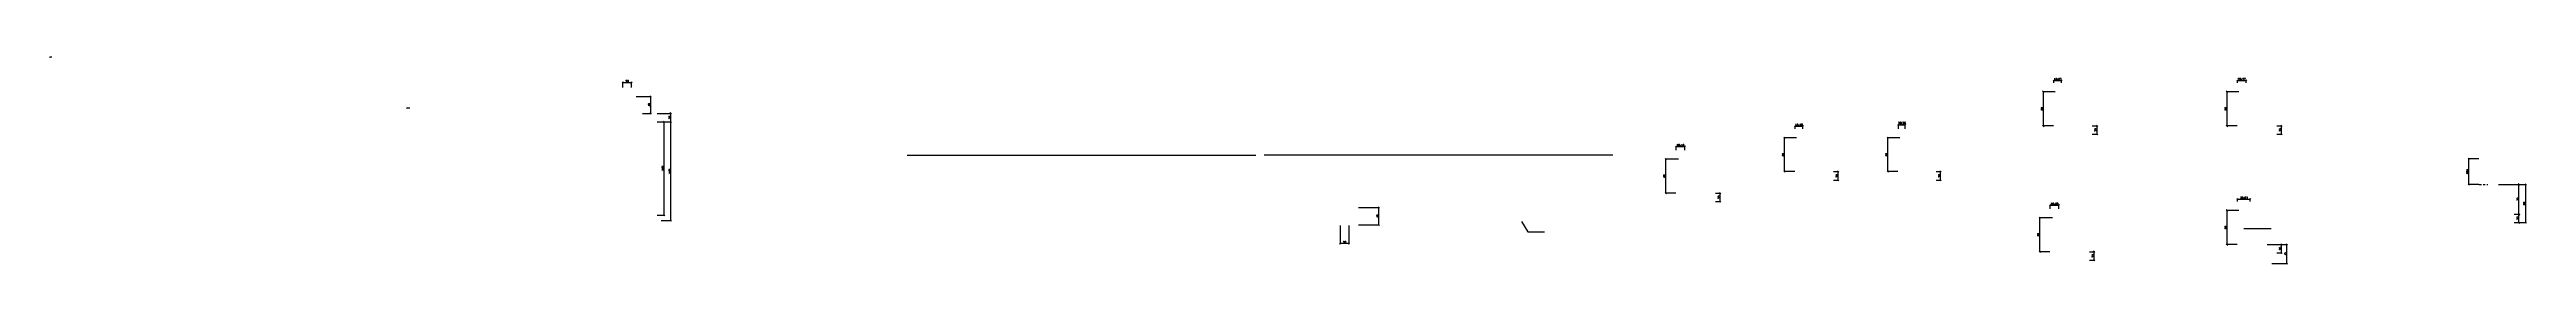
# Model space of a CAD drawing. Extents: x 307 to 786, y -197 to -94.
# Drawn here: x 568.8 to 714.4, y -168.4 to -156.2 of the extents above; entities that cross this region are included whole.
import ezdxf

# ---------------------------------------------------------------- set-up
doc = ezdxf.new("R2010")
doc.units = 0
doc.header["$LTSCALE"] = 0.5
doc.header["$MEASUREMENT"] = 0
doc.linetypes.add('DISCONTINU', pattern=[0.75, 0.5, -0.25])
doc.layers.get('DEFPOINTS').update_dxf_attribs({"linetype": 'CONTINUOUS'})
doc.layers.add('COTATION', color=7, linetype='CONTINUOUS')
doc.styles.add('ROMANS8', font='romans.shx', dxfattribs={"width": 0.7})
doc.dimstyles.new('COT50 cm', dxfattribs={"dimtxt": 0.15, "dimasz": 0.06, "dimexe": 0.03, "dimexo": 0.1, "dimgap": 0.05, "dimtad": 1, "dimdec": 0, "dimlfac": 100, "dimzin": 0, "dimdsep": 46, "dimtxsty": 'ROMANS8', "dimblk1": 'OBLIQUE', "dimblk2": 'OBLIQUE', "dimsah": 1, "dimcen": 0.03, "dimdle": 0.03, "dimclrt": 1, "dimadec": 0, "dimazin": 0, "dimtfac": 1, "dimtdec": 0, "dimtmove": 0, "dimatfit": 3, "dimfxl": 1, "dimfxlon": 1, "dimtolj": 1, "dimtzin": 0, "dimlwd": -1, "dimlwe": -1, "dimarcsym": 0})
doc.dimstyles.new('I84 1-20 cm', dxfattribs={"dimscale": 0.4, "dimtxt": 0.32, "dimasz": 0.2, "dimexe": 0.06, "dimexo": 0.06, "dimgap": 0.02, "dimtad": 1, "dimdec": 1, "dimlfac": 40, "dimzin": 9, "dimdsep": 46, "dimtxsty": 'ROMANS8', "dimblk": 'OBLIQUE', "dimcen": 0.09, "dimclrd": 256, "dimclre": 256, "dimclrt": 1, "dimadec": 0, "dimazin": 0, "dimtfac": 1, "dimtdec": 1, "dimtofl": 0, "dimtmove": 2, "dimatfit": 3, "dimfxl": 3, "dimfxlon": 1, "dimtolj": 1, "dimtzin": 0, "dimarcsym": 0})

# ---------------------------------------------------------------- blocks, each defined once
blk = doc.blocks.new('_Oblique')
at = {"layer": 'COTATION', "color": 0, "lineweight": -2}
blk.add_line((-0.5, -0.5), (0.5, 0.5), dxfattribs=at)
blk = doc.blocks.new('*D1483')
at = {"layer": 'COTATION', "lineweight": -2, "transparency": 16777216}
for p, q in [((603.29, -158.49), (604.16, -158.49)), ((604.13, -158.49), (604.13, -159.49)), ((603.66, -159.49), (604.16, -159.49))]:
    blk.add_line(p, q, dxfattribs=at)
at = {"layer": 'DEFPOINTS', "color": 0, "transparency": 16777216}
for p in [(603.27, -158.49), (603.64, -159.49), (604.13, -159.49)]:
    blk.add_point(p, dxfattribs=at)
at = {"layer": 'COTATION', "lineweight": -2, "transparency": 16777216, "xscale": 0.08000000000000002, "yscale": 0.08000000000000002, "zscale": 0.08000000000000002}
for p, rotation in [((604.13, -158.49), 90), ((604.13, -159.49), 270)]:
    blk.add_blockref('_Oblique', p, dxfattribs=dict(at, rotation=rotation))
at = {"layer": 'COTATION', "color": 1, "transparency": 16777216, "insert": (604.06, -158.99), "char_height": 0.128, "attachment_point": 5, "rotation": 90, "style": 'ROMANS8'}
blk.add_mtext('\\A1;40', dxfattribs=at)
blk = doc.blocks.new('*D1489')
at = {"layer": 'COTATION', "lineweight": -2, "transparency": 16777216}
for p, q in [((604.52, -159.99), (604.95, -159.99)), ((604.93, -165.49), (604.93, -159.99)), ((604.52, -165.49), (604.95, -165.49))]:
    blk.add_line(p, q, dxfattribs=at)
at = {"layer": 'DEFPOINTS', "color": 0, "transparency": 16777216}
for p in [(604.5, -159.99), (604.93, -159.99), (604.5, -165.49)]:
    blk.add_point(p, dxfattribs=at)
at = {"layer": 'COTATION', "lineweight": -2, "transparency": 16777216, "xscale": 0.08000000000000002, "yscale": 0.08000000000000002, "zscale": 0.08000000000000002}
for p, rotation in [((604.93, -159.99), 90), ((604.93, -165.49), 270)]:
    blk.add_blockref('_Oblique', p, dxfattribs=dict(at, rotation=rotation))
at = {"layer": 'COTATION', "color": 1, "transparency": 16777216, "insert": (604.86, -162.74), "char_height": 0.128, "attachment_point": 5, "rotation": 90, "style": 'ROMANS8'}
blk.add_mtext('\\A1;VARI', dxfattribs=at)
blk = doc.blocks.new('*D1490')
at = {"layer": 'COTATION', "lineweight": -2, "transparency": 16777216}
for p, q in [((604.77, -159.99), (605.35, -159.99)), ((605.33, -165.82), (605.33, -159.99)), ((604.75, -165.82), (605.35, -165.82))]:
    blk.add_line(p, q, dxfattribs=at)
at = {"layer": 'DEFPOINTS', "color": 0, "transparency": 16777216}
for p in [(604.75, -159.99), (605.33, -159.99), (604.73, -165.82)]:
    blk.add_point(p, dxfattribs=at)
at = {"layer": 'COTATION', "lineweight": -2, "transparency": 16777216, "xscale": 0.08000000000000002, "yscale": 0.08000000000000002, "zscale": 0.08000000000000002}
for p, rotation in [((605.33, -159.99), 90), ((605.33, -165.82), 270)]:
    blk.add_blockref('_Oblique', p, dxfattribs=dict(at, rotation=rotation))
at = {"layer": 'COTATION', "color": 1, "transparency": 16777216, "insert": (605.26, -162.91), "char_height": 0.128, "attachment_point": 5, "rotation": 90, "style": 'ROMANS8'}
blk.add_mtext('\\A1;VARI', dxfattribs=at)
blk = doc.blocks.new('*D1491')
at = {"layer": 'COTATION', "lineweight": -2, "transparency": 16777216}
for p, q in [((604.52, -159.49), (605.35, -159.49)), ((604.77, -159.99), (605.35, -159.99)), ((605.33, -159.99), (605.33, -159.49))]:
    blk.add_line(p, q, dxfattribs=at)
at = {"layer": 'DEFPOINTS', "color": 0, "transparency": 16777216}
for p in [(604.5, -159.49), (604.75, -159.99), (605.33, -159.49)]:
    blk.add_point(p, dxfattribs=at)
at = {"layer": 'COTATION', "lineweight": -2, "transparency": 16777216, "xscale": 0.08000000000000002, "yscale": 0.08000000000000002, "zscale": 0.08000000000000002}
for p, rotation in [((605.33, -159.49), 90), ((605.33, -159.99), 270)]:
    blk.add_blockref('_Oblique', p, dxfattribs=dict(at, rotation=rotation))
at = {"layer": 'COTATION', "color": 1, "transparency": 16777216, "insert": (605.26, -159.74), "char_height": 0.128, "attachment_point": 5, "rotation": 90, "style": 'ROMANS8'}
blk.add_mtext('\\A1;20', dxfattribs=at)
blk = doc.blocks.new('*D1492')
at = {"layer": 'COTATION', "lineweight": -2, "transparency": 16777216}
for p, q in [((602.5, -157.97), (602.5, -157.64)), ((602.5, -157.67), (603, -157.67)), ((603, -157.97), (603, -157.64))]:
    blk.add_line(p, q, dxfattribs=at)
at = {"layer": 'DEFPOINTS', "color": 0, "transparency": 16777216}
for p in [(602.5, -157.99), (603, -157.67), (603, -157.99)]:
    blk.add_point(p, dxfattribs=at)
at = {"layer": 'COTATION', "lineweight": -2, "transparency": 16777216, "xscale": 0.08000000000000002, "yscale": 0.08000000000000002, "zscale": 0.08000000000000002, "rotation": 180}
blk.add_blockref('_Oblique', (602.5, -157.67), dxfattribs=at)
at = {"layer": 'COTATION', "lineweight": -2, "transparency": 16777216, "xscale": 0.08000000000000002, "yscale": 0.08000000000000002, "zscale": 0.08000000000000002}
blk.add_blockref('_Oblique', (603, -157.67), dxfattribs=at)
at = {"layer": 'COTATION', "color": 1, "transparency": 16777216, "insert": (602.75, -157.6), "char_height": 0.128, "attachment_point": 5, "style": 'ROMANS8'}
blk.add_mtext('\\A1;20', dxfattribs=at)
blk = doc.blocks.new('*D1494')
at = {"layer": 'COTATION', "lineweight": -2, "transparency": 16777216}
for p, q in [((673.69, -162.93), (673.99, -162.93)), ((673.97, -163.43), (673.97, -162.93)), ((673.69, -163.43), (673.99, -163.43))]:
    blk.add_line(p, q, dxfattribs=at)
at = {"layer": 'DEFPOINTS', "color": 0, "transparency": 16777216}
for p in [(673.67, -162.93), (673.97, -162.93), (673.67, -163.43)]:
    blk.add_point(p, dxfattribs=at)
at = {"layer": 'COTATION', "lineweight": -2, "transparency": 16777216, "xscale": 0.08000000000000002, "yscale": 0.08000000000000002, "zscale": 0.08000000000000002}
for p, rotation in [((673.97, -162.93), 90), ((673.97, -163.43), 270)]:
    blk.add_blockref('_Oblique', p, dxfattribs=dict(at, rotation=rotation))
at = {"layer": 'COTATION', "color": 1, "transparency": 16777216, "insert": (673.9, -163.18), "char_height": 0.128, "attachment_point": 5, "rotation": 90, "style": 'ROMANS8'}
blk.add_mtext('\\A1;20', dxfattribs=at)
blk = doc.blocks.new('*D1495')
at = {"layer": 'COTATION', "lineweight": -2, "transparency": 16777216}
for p, q in [((671.51, -160.93), (670.79, -160.93)), ((670.81, -162.93), (670.81, -160.93)), ((671.41, -162.93), (670.79, -162.93))]:
    blk.add_line(p, q, dxfattribs=at)
at = {"layer": 'DEFPOINTS', "color": 0, "transparency": 16777216}
for p in [(670.81, -160.93), (671.53, -160.93), (671.43, -162.93)]:
    blk.add_point(p, dxfattribs=at)
at = {"layer": 'COTATION', "lineweight": -2, "transparency": 16777216, "xscale": 0.08000000000000002, "yscale": 0.08000000000000002, "zscale": 0.08000000000000002}
for p, rotation in [((670.81, -160.93), 90), ((670.81, -162.93), 270)]:
    blk.add_blockref('_Oblique', p, dxfattribs=dict(at, rotation=rotation))
at = {"layer": 'COTATION', "color": 1, "transparency": 16777216, "insert": (670.74, -161.93), "char_height": 0.128, "attachment_point": 5, "rotation": 90, "style": 'ROMANS8'}
blk.add_mtext('\\A1;80', dxfattribs=at)
blk = doc.blocks.new('*D1496')
at = {"layer": 'COTATION', "lineweight": -2, "transparency": 16777216}
for p, q in [((666.75, -164.19), (667.05, -164.19)), ((667.03, -164.69), (667.03, -164.19)), ((666.75, -164.69), (667.05, -164.69))]:
    blk.add_line(p, q, dxfattribs=at)
at = {"layer": 'DEFPOINTS', "color": 0, "transparency": 16777216}
for p in [(666.73, -164.19), (667.03, -164.19), (666.73, -164.69)]:
    blk.add_point(p, dxfattribs=at)
at = {"layer": 'COTATION', "lineweight": -2, "transparency": 16777216, "xscale": 0.08000000000000002, "yscale": 0.08000000000000002, "zscale": 0.08000000000000002}
for p, rotation in [((667.03, -164.19), 90), ((667.03, -164.69), 270)]:
    blk.add_blockref('_Oblique', p, dxfattribs=dict(at, rotation=rotation))
at = {"layer": 'COTATION', "color": 1, "transparency": 16777216, "insert": (666.96, -164.44), "char_height": 0.128, "attachment_point": 5, "rotation": 90, "style": 'ROMANS8'}
blk.add_mtext('\\A1;20', dxfattribs=at)
blk = doc.blocks.new('*D1497')
at = {"layer": 'COTATION', "lineweight": -2, "transparency": 16777216}
for p, q in [((664.57, -162.19), (663.8, -162.19)), ((663.83, -164.19), (663.83, -162.19)), ((664.42, -164.19), (663.8, -164.19))]:
    blk.add_line(p, q, dxfattribs=at)
at = {"layer": 'DEFPOINTS', "color": 0, "transparency": 16777216}
for p in [(663.83, -162.19), (664.59, -162.19), (664.44, -164.19)]:
    blk.add_point(p, dxfattribs=at)
at = {"layer": 'COTATION', "lineweight": -2, "transparency": 16777216, "xscale": 0.08000000000000002, "yscale": 0.08000000000000002, "zscale": 0.08000000000000002}
for p, rotation in [((663.83, -162.19), 90), ((663.83, -164.19), 270)]:
    blk.add_blockref('_Oblique', p, dxfattribs=dict(at, rotation=rotation))
at = {"layer": 'COTATION', "color": 1, "transparency": 16777216, "insert": (663.75, -163.19), "char_height": 0.128, "attachment_point": 5, "rotation": 90, "style": 'ROMANS8'}
blk.add_mtext('\\A1;80', dxfattribs=at)
blk = doc.blocks.new('*D1498')
at = {"layer": 'COTATION', "lineweight": -2, "transparency": 16777216}
for p, q in [((671.43, -160.4), (671.43, -160.23)), ((671.43, -160.25), (671.88, -160.25)), ((671.88, -160.4), (671.88, -160.23))]:
    blk.add_line(p, q, dxfattribs=at)
at = {"layer": 'DEFPOINTS', "color": 0, "transparency": 16777216}
for p in [(671.43, -160.43), (671.88, -160.25), (671.88, -160.43)]:
    blk.add_point(p, dxfattribs=at)
at = {"layer": 'COTATION', "lineweight": -2, "transparency": 16777216, "xscale": 0.08000000000000002, "yscale": 0.08000000000000002, "zscale": 0.08000000000000002, "rotation": 180}
blk.add_blockref('_Oblique', (671.43, -160.25), dxfattribs=at)
at = {"layer": 'COTATION', "lineweight": -2, "transparency": 16777216, "xscale": 0.08000000000000002, "yscale": 0.08000000000000002, "zscale": 0.08000000000000002}
blk.add_blockref('_Oblique', (671.88, -160.25), dxfattribs=at)
at = {"layer": 'COTATION', "color": 1, "transparency": 16777216, "insert": (671.66, -160.18), "char_height": 0.128, "attachment_point": 5, "style": 'ROMANS8'}
blk.add_mtext('\\A1;18x18', dxfattribs=at)
blk = doc.blocks.new('*D1499')
at = {"layer": 'COTATION', "lineweight": -2, "transparency": 16777216}
for p, q in [((664.44, -161.66), (664.44, -161.42)), ((664.44, -161.45), (664.94, -161.45)), ((664.94, -161.66), (664.94, -161.42))]:
    blk.add_line(p, q, dxfattribs=at)
at = {"layer": 'DEFPOINTS', "color": 0, "transparency": 16777216}
for p in [(664.94, -161.45), (664.44, -161.69), (664.94, -161.69)]:
    blk.add_point(p, dxfattribs=at)
at = {"layer": 'COTATION', "lineweight": -2, "transparency": 16777216, "xscale": 0.08000000000000002, "yscale": 0.08000000000000002, "zscale": 0.08000000000000002, "rotation": 180}
blk.add_blockref('_Oblique', (664.44, -161.45), dxfattribs=at)
at = {"layer": 'COTATION', "lineweight": -2, "transparency": 16777216, "xscale": 0.08000000000000002, "yscale": 0.08000000000000002, "zscale": 0.08000000000000002}
blk.add_blockref('_Oblique', (664.94, -161.45), dxfattribs=at)
at = {"layer": 'COTATION', "color": 1, "transparency": 16777216, "insert": (664.69, -161.38), "char_height": 0.128, "attachment_point": 5, "style": 'ROMANS8'}
blk.add_mtext('\\A1;18x18', dxfattribs=at)
blk = doc.blocks.new('*D1500')
at = {"layer": 'COTATION', "lineweight": -2, "transparency": 16777216}
for p, q in [((679.72, -162.93), (680.02, -162.93)), ((679.99, -163.43), (679.99, -162.93)), ((679.72, -163.43), (680.02, -163.43))]:
    blk.add_line(p, q, dxfattribs=at)
at = {"layer": 'DEFPOINTS', "color": 0, "transparency": 16777216}
for p in [(679.69, -162.93), (679.99, -162.93), (679.69, -163.43)]:
    blk.add_point(p, dxfattribs=at)
at = {"layer": 'COTATION', "lineweight": -2, "transparency": 16777216, "xscale": 0.08000000000000002, "yscale": 0.08000000000000002, "zscale": 0.08000000000000002}
for p, rotation in [((679.99, -162.93), 90), ((679.99, -163.43), 270)]:
    blk.add_blockref('_Oblique', p, dxfattribs=dict(at, rotation=rotation))
at = {"layer": 'COTATION', "color": 1, "transparency": 16777216, "insert": (679.92, -163.18), "char_height": 0.128, "attachment_point": 5, "rotation": 90, "style": 'ROMANS8'}
blk.add_mtext('\\A1;20', dxfattribs=at)
blk = doc.blocks.new('*D1501')
at = {"layer": 'COTATION', "lineweight": -2, "transparency": 16777216}
for p, q in [((677.59, -160.93), (676.86, -160.93)), ((676.89, -162.93), (676.89, -160.93)), ((677.48, -162.93), (676.86, -162.93))]:
    blk.add_line(p, q, dxfattribs=at)
at = {"layer": 'DEFPOINTS', "color": 0, "transparency": 16777216}
for p in [(676.89, -160.93), (677.62, -160.93), (677.51, -162.93)]:
    blk.add_point(p, dxfattribs=at)
at = {"layer": 'COTATION', "lineweight": -2, "transparency": 16777216, "xscale": 0.08000000000000002, "yscale": 0.08000000000000002, "zscale": 0.08000000000000002}
for p, rotation in [((676.89, -160.93), 90), ((676.89, -162.93), 270)]:
    blk.add_blockref('_Oblique', p, dxfattribs=dict(at, rotation=rotation))
at = {"layer": 'COTATION', "color": 1, "transparency": 16777216, "insert": (676.82, -161.93), "char_height": 0.128, "attachment_point": 5, "rotation": 90, "style": 'ROMANS8'}
blk.add_mtext('\\A1;80', dxfattribs=at)
blk = doc.blocks.new('*D1502')
at = {"layer": 'COTATION', "lineweight": -2, "transparency": 16777216}
for p, q in [((677.51, -160.4), (677.51, -160.13)), ((677.51, -160.16), (677.91, -160.16)), ((677.91, -160.4), (677.91, -160.13))]:
    blk.add_line(p, q, dxfattribs=at)
at = {"layer": 'DEFPOINTS', "color": 0, "transparency": 16777216}
for p in [(677.91, -160.16), (677.51, -160.43), (677.91, -160.43)]:
    blk.add_point(p, dxfattribs=at)
at = {"layer": 'COTATION', "lineweight": -2, "transparency": 16777216, "xscale": 0.08000000000000002, "yscale": 0.08000000000000002, "zscale": 0.08000000000000002, "rotation": 180}
blk.add_blockref('_Oblique', (677.51, -160.16), dxfattribs=at)
at = {"layer": 'COTATION', "lineweight": -2, "transparency": 16777216, "xscale": 0.08000000000000002, "yscale": 0.08000000000000002, "zscale": 0.08000000000000002}
blk.add_blockref('_Oblique', (677.91, -160.16), dxfattribs=at)
at = {"layer": 'COTATION', "color": 1, "transparency": 16777216, "insert": (677.71, -160.06), "char_height": 0.128, "attachment_point": 5, "style": 'ROMANS8'}
blk.add_mtext('\\A1;16X16', dxfattribs=at)
blk = doc.blocks.new('*D1515')
at = {"layer": 'COTATION', "lineweight": -2, "transparency": 16777216}
for p, q in [((688.75, -167.65), (689.05, -167.65)), ((688.75, -168.15), (689.05, -168.15)), ((689.02, -168.15), (689.02, -167.65))]:
    blk.add_line(p, q, dxfattribs=at)
at = {"layer": 'DEFPOINTS', "color": 0, "transparency": 16777216}
for p in [(688.72, -167.65), (688.72, -168.15), (689.02, -167.65)]:
    blk.add_point(p, dxfattribs=at)
at = {"layer": 'COTATION', "lineweight": -2, "transparency": 16777216, "xscale": 0.08000000000000002, "yscale": 0.08000000000000002, "zscale": 0.08000000000000002}
for p, rotation in [((689.02, -167.65), 90), ((689.02, -168.15), 270)]:
    blk.add_blockref('_Oblique', p, dxfattribs=dict(at, rotation=rotation))
at = {"layer": 'COTATION', "color": 1, "transparency": 16777216, "insert": (688.95, -167.9), "char_height": 0.128, "attachment_point": 5, "rotation": 90, "style": 'ROMANS8'}
blk.add_mtext('\\A1;20', dxfattribs=at)
blk = doc.blocks.new('*D1516')
at = {"layer": 'COTATION', "lineweight": -2, "transparency": 16777216}
for p, q in [((686.56, -165.65), (685.8, -165.65)), ((685.82, -167.65), (685.82, -165.65)), ((686.41, -167.65), (685.8, -167.65))]:
    blk.add_line(p, q, dxfattribs=at)
at = {"layer": 'DEFPOINTS', "color": 0, "transparency": 16777216}
for p in [(685.82, -165.65), (686.59, -165.65), (686.44, -167.65)]:
    blk.add_point(p, dxfattribs=at)
at = {"layer": 'COTATION', "lineweight": -2, "transparency": 16777216, "xscale": 0.08000000000000002, "yscale": 0.08000000000000002, "zscale": 0.08000000000000002}
for p, rotation in [((685.82, -165.65), 90), ((685.82, -167.65), 270)]:
    blk.add_blockref('_Oblique', p, dxfattribs=dict(at, rotation=rotation))
at = {"layer": 'COTATION', "color": 1, "transparency": 16777216, "insert": (685.75, -166.65), "char_height": 0.128, "attachment_point": 5, "rotation": 90, "style": 'ROMANS8'}
blk.add_mtext('\\A1;80', dxfattribs=at)
blk = doc.blocks.new('*D1517')
at = {"layer": 'COTATION', "lineweight": -2, "transparency": 16777216}
for p, q in [((686.44, -165.13), (686.44, -164.89)), ((686.44, -164.91), (686.94, -164.91)), ((686.94, -165.13), (686.94, -164.89))]:
    blk.add_line(p, q, dxfattribs=at)
at = {"layer": 'DEFPOINTS', "color": 0, "transparency": 16777216}
for p in [(686.44, -165.15), (686.94, -164.91), (686.94, -165.15)]:
    blk.add_point(p, dxfattribs=at)
at = {"layer": 'COTATION', "lineweight": -2, "transparency": 16777216, "xscale": 0.08000000000000002, "yscale": 0.08000000000000002, "zscale": 0.08000000000000002, "rotation": 180}
blk.add_blockref('_Oblique', (686.44, -164.91), dxfattribs=at)
at = {"layer": 'COTATION', "lineweight": -2, "transparency": 16777216, "xscale": 0.08000000000000002, "yscale": 0.08000000000000002, "zscale": 0.08000000000000002}
blk.add_blockref('_Oblique', (686.94, -164.91), dxfattribs=at)
at = {"layer": 'COTATION', "color": 1, "transparency": 16777216, "insert": (686.69, -164.84), "char_height": 0.128, "attachment_point": 5, "style": 'ROMANS8'}
blk.add_mtext('\\A1;18x20', dxfattribs=at)
blk = doc.blocks.new('*D1518')
at = {"layer": 'COTATION', "lineweight": -2, "transparency": 16777216}
for p, q in [((688.91, -160.22), (689.21, -160.22)), ((688.91, -160.72), (689.21, -160.72)), ((689.19, -160.72), (689.19, -160.22))]:
    blk.add_line(p, q, dxfattribs=at)
at = {"layer": 'DEFPOINTS', "color": 0, "transparency": 16777216}
for p in [(688.89, -160.22), (688.89, -160.72), (689.19, -160.22)]:
    blk.add_point(p, dxfattribs=at)
at = {"layer": 'COTATION', "lineweight": -2, "transparency": 16777216, "xscale": 0.08000000000000002, "yscale": 0.08000000000000002, "zscale": 0.08000000000000002}
for p, rotation in [((689.19, -160.22), 90), ((689.19, -160.72), 270)]:
    blk.add_blockref('_Oblique', p, dxfattribs=dict(at, rotation=rotation))
at = {"layer": 'COTATION', "color": 1, "transparency": 16777216, "insert": (689.11, -160.47), "char_height": 0.128, "attachment_point": 5, "rotation": 90, "style": 'ROMANS8'}
blk.add_mtext('\\A1;20', dxfattribs=at)
blk = doc.blocks.new('*D1519')
at = {"layer": 'COTATION', "lineweight": -2, "transparency": 16777216}
for p, q in [((686.72, -158.22), (686.01, -158.22)), ((686.03, -160.22), (686.03, -158.22)), ((686.62, -160.22), (686.01, -160.22))]:
    blk.add_line(p, q, dxfattribs=at)
at = {"layer": 'DEFPOINTS', "color": 0, "transparency": 16777216}
for p in [(686.03, -158.22), (686.75, -158.22), (686.65, -160.22)]:
    blk.add_point(p, dxfattribs=at)
at = {"layer": 'COTATION', "lineweight": -2, "transparency": 16777216, "xscale": 0.08000000000000002, "yscale": 0.08000000000000002, "zscale": 0.08000000000000002}
for p, rotation in [((686.03, -158.22), 90), ((686.03, -160.22), 270)]:
    blk.add_blockref('_Oblique', p, dxfattribs=dict(at, rotation=rotation))
at = {"layer": 'COTATION', "color": 1, "transparency": 16777216, "insert": (685.96, -159.22), "char_height": 0.128, "attachment_point": 5, "rotation": 90, "style": 'ROMANS8'}
blk.add_mtext('\\A1;80', dxfattribs=at)
blk = doc.blocks.new('*D1520')
at = {"layer": 'COTATION', "lineweight": -2, "transparency": 16777216}
for p, q in [((686.65, -157.7), (686.65, -157.53)), ((686.65, -157.55), (687.1, -157.55)), ((687.1, -157.7), (687.1, -157.53))]:
    blk.add_line(p, q, dxfattribs=at)
at = {"layer": 'DEFPOINTS', "color": 0, "transparency": 16777216}
for p in [(686.65, -157.72), (687.1, -157.55), (687.1, -157.72)]:
    blk.add_point(p, dxfattribs=at)
at = {"layer": 'COTATION', "lineweight": -2, "transparency": 16777216, "xscale": 0.08000000000000002, "yscale": 0.08000000000000002, "zscale": 0.08000000000000002, "rotation": 180}
blk.add_blockref('_Oblique', (686.65, -157.55), dxfattribs=at)
at = {"layer": 'COTATION', "lineweight": -2, "transparency": 16777216, "xscale": 0.08000000000000002, "yscale": 0.08000000000000002, "zscale": 0.08000000000000002}
blk.add_blockref('_Oblique', (687.1, -157.55), dxfattribs=at)
at = {"layer": 'COTATION', "color": 1, "transparency": 16777216, "insert": (686.87, -157.48), "char_height": 0.128, "attachment_point": 5, "style": 'ROMANS8'}
blk.add_mtext('\\A1;18x27', dxfattribs=at)
blk = doc.blocks.new('*D1588')
at = {"layer": 'COTATION', "lineweight": -2, "transparency": 16777216}
for p, q in [((699.76, -160.22), (700.06, -160.22)), ((699.76, -160.72), (700.06, -160.72)), ((700.03, -160.72), (700.03, -160.22))]:
    blk.add_line(p, q, dxfattribs=at)
at = {"layer": 'DEFPOINTS', "color": 0, "transparency": 16777216}
for p in [(699.73, -160.22), (699.73, -160.72), (700.03, -160.22)]:
    blk.add_point(p, dxfattribs=at)
at = {"layer": 'COTATION', "lineweight": -2, "transparency": 16777216, "xscale": 0.08000000000000002, "yscale": 0.08000000000000002, "zscale": 0.08000000000000002}
for p, rotation in [((700.03, -160.22), 90), ((700.03, -160.72), 270)]:
    blk.add_blockref('_Oblique', p, dxfattribs=dict(at, rotation=rotation))
at = {"layer": 'COTATION', "color": 1, "transparency": 16777216, "insert": (699.96, -160.47), "char_height": 0.128, "attachment_point": 5, "rotation": 90, "style": 'ROMANS8'}
blk.add_mtext('\\A1;20', dxfattribs=at)
blk = doc.blocks.new('*D1589')
at = {"layer": 'COTATION', "lineweight": -2, "transparency": 16777216}
for p, q in [((697.52, -158.22), (696.8, -158.22)), ((696.83, -160.22), (696.83, -158.22)), ((697.42, -160.22), (696.8, -160.22))]:
    blk.add_line(p, q, dxfattribs=at)
at = {"layer": 'DEFPOINTS', "color": 0, "transparency": 16777216}
for p in [(696.83, -158.22), (697.55, -158.22), (697.45, -160.22)]:
    blk.add_point(p, dxfattribs=at)
at = {"layer": 'COTATION', "lineweight": -2, "transparency": 16777216, "xscale": 0.08000000000000002, "yscale": 0.08000000000000002, "zscale": 0.08000000000000002}
for p, rotation in [((696.83, -158.22), 90), ((696.83, -160.22), 270)]:
    blk.add_blockref('_Oblique', p, dxfattribs=dict(at, rotation=rotation))
at = {"layer": 'COTATION', "color": 1, "transparency": 16777216, "insert": (696.76, -159.22), "char_height": 0.128, "attachment_point": 5, "rotation": 90, "style": 'ROMANS8'}
blk.add_mtext('\\A1;80', dxfattribs=at)
blk = doc.blocks.new('*D1590')
at = {"layer": 'COTATION', "lineweight": -2, "transparency": 16777216}
for p, q in [((697.45, -157.7), (697.45, -157.53)), ((697.45, -157.55), (697.95, -157.55)), ((697.95, -157.7), (697.95, -157.53))]:
    blk.add_line(p, q, dxfattribs=at)
at = {"layer": 'DEFPOINTS', "color": 0, "transparency": 16777216}
for p in [(697.45, -157.72), (697.95, -157.55), (697.95, -157.72)]:
    blk.add_point(p, dxfattribs=at)
at = {"layer": 'COTATION', "lineweight": -2, "transparency": 16777216, "xscale": 0.08000000000000002, "yscale": 0.08000000000000002, "zscale": 0.08000000000000002, "rotation": 180}
blk.add_blockref('_Oblique', (697.45, -157.55), dxfattribs=at)
at = {"layer": 'COTATION', "lineweight": -2, "transparency": 16777216, "xscale": 0.08000000000000002, "yscale": 0.08000000000000002, "zscale": 0.08000000000000002}
blk.add_blockref('_Oblique', (697.95, -157.55), dxfattribs=at)
at = {"layer": 'COTATION', "color": 1, "transparency": 16777216, "insert": (697.7, -157.48), "char_height": 0.128, "attachment_point": 5, "style": 'ROMANS8'}
blk.add_mtext('\\A1;20x27', dxfattribs=at)
blk = doc.blocks.new('*D1591')
at = {"layer": 'COTATION', "lineweight": -2, "transparency": 16777216}
for p, q in [((699.76, -167.22), (700.06, -167.22)), ((700.03, -167.72), (700.03, -167.22)), ((699.76, -167.72), (700.06, -167.72))]:
    blk.add_line(p, q, dxfattribs=at)
at = {"layer": 'DEFPOINTS', "color": 0, "transparency": 16777216}
for p in [(699.73, -167.22), (700.03, -167.22), (699.73, -167.72)]:
    blk.add_point(p, dxfattribs=at)
at = {"layer": 'COTATION', "lineweight": -2, "transparency": 16777216, "xscale": 0.08000000000000002, "yscale": 0.08000000000000002, "zscale": 0.08000000000000002}
for p, rotation in [((700.03, -167.22), 90), ((700.03, -167.72), 270)]:
    blk.add_blockref('_Oblique', p, dxfattribs=dict(at, rotation=rotation))
at = {"layer": 'COTATION', "color": 1, "transparency": 16777216, "insert": (699.96, -167.47), "char_height": 0.128, "attachment_point": 5, "rotation": 90, "style": 'ROMANS8'}
blk.add_mtext('\\A1;20', dxfattribs=at)
blk = doc.blocks.new('*D1592')
at = {"layer": 'COTATION', "lineweight": -2, "transparency": 16777216}
for p, q in [((697.52, -165.22), (696.8, -165.22)), ((696.83, -167.22), (696.83, -165.22)), ((697.42, -167.22), (696.8, -167.22))]:
    blk.add_line(p, q, dxfattribs=at)
at = {"layer": 'DEFPOINTS', "color": 0, "transparency": 16777216}
for p in [(696.83, -165.22), (697.55, -165.22), (697.45, -167.22)]:
    blk.add_point(p, dxfattribs=at)
at = {"layer": 'COTATION', "lineweight": -2, "transparency": 16777216, "xscale": 0.08000000000000002, "yscale": 0.08000000000000002, "zscale": 0.08000000000000002}
for p, rotation in [((696.83, -165.22), 90), ((696.83, -167.22), 270)]:
    blk.add_blockref('_Oblique', p, dxfattribs=dict(at, rotation=rotation))
at = {"layer": 'COTATION', "color": 1, "transparency": 16777216, "insert": (696.76, -166.22), "char_height": 0.128, "attachment_point": 5, "rotation": 90, "style": 'ROMANS8'}
blk.add_mtext('\\A1;80', dxfattribs=at)
blk = doc.blocks.new('*D1593')
at = {"layer": 'COTATION', "lineweight": -2, "transparency": 16777216}
for p, q in [((697.45, -164.7), (697.45, -164.52)), ((697.45, -164.55), (698.2, -164.55)), ((698.2, -164.7), (698.2, -164.52))]:
    blk.add_line(p, q, dxfattribs=at)
at = {"layer": 'DEFPOINTS', "color": 0, "transparency": 16777216}
for p in [(698.2, -164.55), (697.45, -164.72), (698.2, -164.72)]:
    blk.add_point(p, dxfattribs=at)
at = {"layer": 'COTATION', "lineweight": -2, "transparency": 16777216, "xscale": 0.08000000000000002, "yscale": 0.08000000000000002, "zscale": 0.08000000000000002, "rotation": 180}
blk.add_blockref('_Oblique', (697.45, -164.55), dxfattribs=at)
at = {"layer": 'COTATION', "lineweight": -2, "transparency": 16777216, "xscale": 0.08000000000000002, "yscale": 0.08000000000000002, "zscale": 0.08000000000000002}
blk.add_blockref('_Oblique', (698.2, -164.55), dxfattribs=at)
at = {"layer": 'COTATION', "color": 1, "transparency": 16777216, "insert": (697.82, -164.47), "char_height": 0.128, "attachment_point": 5, "style": 'ROMANS8'}
blk.add_mtext('\\A1;30x63', dxfattribs=at)
blk = doc.blocks.new('*D1594')
at = {"layer": 'COTATION', "lineweight": -2, "transparency": 16777216}
for p, q in [((699.19, -167.22), (700.38, -167.22)), ((700.35, -168.34), (700.35, -167.22)), ((699.46, -168.34), (700.38, -168.34))]:
    blk.add_line(p, q, dxfattribs=at)
at = {"layer": 'DEFPOINTS', "color": 0, "transparency": 16777216}
for p in [(699.17, -167.22), (700.35, -167.22), (699.43, -168.34)]:
    blk.add_point(p, dxfattribs=at)
at = {"layer": 'COTATION', "lineweight": -2, "transparency": 16777216, "xscale": 0.08000000000000002, "yscale": 0.08000000000000002, "zscale": 0.08000000000000002}
for p, rotation in [((700.35, -167.22), 90), ((700.35, -168.34), 270)]:
    blk.add_blockref('_Oblique', p, dxfattribs=dict(at, rotation=rotation))
at = {"layer": 'COTATION', "color": 1, "transparency": 16777216, "insert": (700.28, -167.78), "char_height": 0.128, "attachment_point": 5, "rotation": 90, "style": 'ROMANS8'}
blk.add_mtext('\\A1;45', dxfattribs=at)
blk = doc.blocks.new('*D1595')
at = {"layer": 'COTATION', "lineweight": -2, "transparency": 16777216}
for p, q in [((713.72, -165.43), (714.02, -165.43)), ((713.72, -165.93), (714.02, -165.93)), ((714, -165.93), (714, -165.43))]:
    blk.add_line(p, q, dxfattribs=at)
at = {"layer": 'DEFPOINTS', "color": 0, "transparency": 16777216}
for p in [(713.7, -165.43), (713.7, -165.93), (714, -165.43)]:
    blk.add_point(p, dxfattribs=at)
at = {"layer": 'COTATION', "lineweight": -2, "transparency": 16777216, "xscale": 0.08000000000000002, "yscale": 0.08000000000000002, "zscale": 0.08000000000000002}
for p, rotation in [((714, -165.43), 90), ((714, -165.93), 270)]:
    blk.add_blockref('_Oblique', p, dxfattribs=dict(at, rotation=rotation))
at = {"layer": 'COTATION', "color": 1, "transparency": 16777216, "insert": (713.93, -165.68), "char_height": 0.128, "attachment_point": 5, "rotation": 90, "style": 'ROMANS8'}
blk.add_mtext('\\A1;20', dxfattribs=at)
blk = doc.blocks.new('*D1596')
at = {"layer": 'COTATION', "lineweight": -2, "transparency": 16777216}
for p, q in [((711.64, -162.18), (711.02, -162.18)), ((711.05, -163.68), (711.05, -162.18)), ((711.64, -163.68), (711.02, -163.68))]:
    blk.add_line(p, q, dxfattribs=at)
at = {"layer": 'DEFPOINTS', "color": 0, "transparency": 16777216}
for p in [(711.05, -162.18), (711.67, -162.18), (711.67, -163.68)]:
    blk.add_point(p, dxfattribs=at)
at = {"layer": 'COTATION', "lineweight": -2, "transparency": 16777216, "xscale": 0.08000000000000002, "yscale": 0.08000000000000002, "zscale": 0.08000000000000002}
for p, rotation in [((711.05, -162.18), 90), ((711.05, -163.68), 270)]:
    blk.add_blockref('_Oblique', p, dxfattribs=dict(at, rotation=rotation))
at = {"layer": 'COTATION', "color": 1, "transparency": 16777216, "insert": (710.98, -162.93), "char_height": 0.128, "attachment_point": 5, "rotation": 90, "style": 'ROMANS8'}
blk.add_mtext('\\A1;66%%c', dxfattribs=at)
blk = doc.blocks.new('*D1597')
at = {"layer": 'COTATION', "lineweight": -2, "transparency": 16777216}
for p, q in [((712.8, -163.68), (714.02, -163.68)), ((714, -165.43), (714, -163.68)), ((713.72, -165.43), (714.02, -165.43))]:
    blk.add_line(p, q, dxfattribs=at)
at = {"layer": 'DEFPOINTS', "color": 0, "transparency": 16777216}
for p in [(712.17, -163.68), (714, -163.68), (713.7, -165.43)]:
    blk.add_point(p, dxfattribs=at)
at = {"layer": 'COTATION', "lineweight": -2, "transparency": 16777216, "xscale": 0.08000000000000002, "yscale": 0.08000000000000002, "zscale": 0.08000000000000002}
for p, rotation in [((714, -163.68), 90), ((714, -165.43), 270)]:
    blk.add_blockref('_Oblique', p, dxfattribs=dict(at, rotation=rotation))
at = {"layer": 'COTATION', "color": 1, "transparency": 16777216, "insert": (713.93, -164.56), "char_height": 0.128, "attachment_point": 5, "rotation": 90, "style": 'ROMANS8'}
blk.add_mtext('\\A1;70', dxfattribs=at)
blk = doc.blocks.new('*D1598')
at = {"layer": 'COTATION', "lineweight": -2, "transparency": 16777216}
for p, q in [((713.75, -163.68), (714.42, -163.68)), ((714.4, -165.93), (714.4, -163.68)), ((713.83, -165.93), (714.42, -165.93))]:
    blk.add_line(p, q, dxfattribs=at)
at = {"layer": 'DEFPOINTS', "color": 0, "transparency": 16777216}
for p in [(713.73, -163.68), (714.4, -163.68), (713.81, -165.93)]:
    blk.add_point(p, dxfattribs=at)
at = {"layer": 'COTATION', "lineweight": -2, "transparency": 16777216, "xscale": 0.08000000000000002, "yscale": 0.08000000000000002, "zscale": 0.08000000000000002}
for p, rotation in [((714.4, -163.68), 90), ((714.4, -165.93), 270)]:
    blk.add_blockref('_Oblique', p, dxfattribs=dict(at, rotation=rotation))
at = {"layer": 'COTATION', "color": 1, "transparency": 16777216, "insert": (714.33, -164.81), "char_height": 0.128, "attachment_point": 5, "rotation": 90, "style": 'ROMANS8'}
blk.add_mtext('\\A1;90', dxfattribs=at)
blk = doc.blocks.new('*D1614')
at = {"layer": 'COTATION', "lineweight": -2, "transparency": 16777216}
for p, q in [((645.76, -165.05), (646.98, -165.05)), ((646.96, -166.07), (646.96, -165.05)), ((645.76, -166.07), (646.98, -166.07))]:
    blk.add_line(p, q, dxfattribs=at)
at = {"layer": 'DEFPOINTS', "color": 0, "transparency": 16777216}
for p in [(645.19, -165.05), (646.96, -165.05), (645.2, -166.07)]:
    blk.add_point(p, dxfattribs=at)
at = {"layer": 'COTATION', "lineweight": -2, "transparency": 16777216, "xscale": 0.08000000000000002, "yscale": 0.08000000000000002, "zscale": 0.08000000000000002}
for p, rotation in [((646.96, -165.05), 90), ((646.96, -166.07), 270)]:
    blk.add_blockref('_Oblique', p, dxfattribs=dict(at, rotation=rotation))
at = {"layer": 'COTATION', "color": 1, "transparency": 16777216, "insert": (646.89, -165.56), "char_height": 0.128, "attachment_point": 5, "rotation": 90, "style": 'ROMANS8'}
blk.add_mtext('\\A1;40', dxfattribs=at)
blk = doc.blocks.new('*D1615')
at = {"layer": 'COTATION', "lineweight": -2, "transparency": 16777216}
for p, q in [((644.69, -166.1), (644.69, -167.2)), ((645.19, -167.17), (644.69, -167.17)), ((645.19, -166.1), (645.19, -167.2))]:
    blk.add_line(p, q, dxfattribs=at)
at = {"layer": 'DEFPOINTS', "color": 0, "transparency": 16777216}
for p in [(644.69, -166.07), (644.69, -167.17), (645.19, -166.07)]:
    blk.add_point(p, dxfattribs=at)
at = {"layer": 'COTATION', "lineweight": -2, "transparency": 16777216, "xscale": 0.08000000000000002, "yscale": 0.08000000000000002, "zscale": 0.08000000000000002, "rotation": 180}
blk.add_blockref('_Oblique', (644.69, -167.17), dxfattribs=at)
at = {"layer": 'COTATION', "lineweight": -2, "transparency": 16777216, "xscale": 0.08000000000000002, "yscale": 0.08000000000000002, "zscale": 0.08000000000000002}
blk.add_blockref('_Oblique', (645.19, -167.17), dxfattribs=at)
at = {"layer": 'COTATION', "color": 1, "transparency": 16777216, "insert": (644.94, -167.1), "char_height": 0.128, "attachment_point": 5, "style": 'ROMANS8'}
blk.add_mtext('\\A1;20', dxfattribs=at)

msp = doc.modelspace()

# ---------------------------------------------------------------- linework, layer by layer
at = {"layer": 'COTATION'}
for p, q in [((568.8281, -156.1594), (568.9243, -156.1594)), ((589.8281, -159.1722), (589.9714, -159.1722)), ((619.2178, -161.965), (639.7178, -161.965)), ((619.2178, -161.965), (629.4678, -161.965)), ((660.7178, -161.965), (640.2178, -161.965))]:
    msp.add_line(p, q, dxfattribs=at)
at = {"layer": 'COTATION', "linetype": 'DISCONTINU', "ltscale": 0.5}
msp.add_line((711.6663, -163.6821), (712.1663, -163.6821), dxfattribs=at)
at = {"layer": 'COTATION'}
for centre in [(568.8281, -156.1994), (589.8281, -159.2122)]:
    msp.add_arc(centre, 0.04, 90, 180, dxfattribs=at)

# ---------------------------------------------------------------- dimensions: what is measured, and where the dimension line sits
dim = msp.add_linear_dim(base=(602.9998, -157.6689), p1=(602.4998, -157.9928), p2=(602.9998, -157.9928), dimstyle='I84 1-20 cm', dxfattribs=at)
dim.commit()
dim.dimension.update_dxf_attribs({"geometry": '*D1492', "text_midpoint": (602.7498, -157.5969)})
for base, p1, p2, text, picture, middle in [((604.1341, -159.4928), (603.2676, -158.4928), (603.6359, -159.4928), '40', '*D1483', (604.0621, -158.9928)), ((604.9296, -159.9928), (604.4998, -165.4928), (604.4998, -159.9928), 'VARI', '*D1489', (604.8576, -162.7428)), ((605.3286, -159.9928), (604.7307, -165.8178), (604.7467, -159.9928), 'VARI', '*D1490', (605.2566, -162.9053)), ((711.0489, -162.1821), (711.6663, -163.6821), (711.6663, -162.1821), '66%%c', '*D1596', (710.9769, -162.9321)), ((646.9579, -165.05), (645.2019, -166.074), (645.1937, -165.05), '40', '*D1614', (646.8859, -165.562))]:
    dim = msp.add_linear_dim(base=base, p1=p1, p2=p2, angle=90, text=text, dimstyle='I84 1-20 cm', dxfattribs=at)
    dim.commit()
    dim.dimension.update_dxf_attribs({"geometry": picture, "text_midpoint": middle})
for base, p1, p2, picture, middle in [((686.0307, -158.2247), (686.648, -160.2247), (686.7469, -158.2247), '*D1519', (685.9587, -159.2247)), ((696.8288, -158.2247), (697.4461, -160.2247), (697.545, -158.2247), '*D1589', (696.7568, -159.2247)), ((605.3286, -159.4928), (604.7467, -159.9928), (604.4998, -159.4928), '*D1491', (605.2566, -159.7428)), ((689.1855, -160.2247), (688.8855, -160.7247), (688.8855, -160.2247), '*D1518', (689.1135, -160.4747)), ((700.0336, -160.2247), (699.7336, -160.7247), (699.7336, -160.2247), '*D1588', (699.9616, -160.4747)), ((670.8128, -160.9253), (671.4301, -162.9253), (671.529, -160.9253), '*D1495', (670.7408, -161.9253)), ((676.8883, -160.9253), (677.5056, -162.9253), (677.6165, -160.9253), '*D1501', (676.8163, -161.9253)), ((663.8251, -162.1866), (664.4425, -164.1866), (664.5925, -162.1866), '*D1497', (663.7531, -163.1866)), ((673.9676, -162.9253), (673.6676, -163.4253), (673.6676, -162.9253), '*D1494', (673.8956, -163.1753)), ((679.9931, -162.9253), (679.6931, -163.4253), (679.6931, -162.9253), '*D1500', (679.9211, -163.1753)), ((667.03, -164.1866), (666.73, -164.6866), (666.73, -164.1866), '*D1496', (666.958, -164.4366)), ((713.999, -163.6821), (713.699, -165.4321), (712.1663, -163.6821), '*D1597', (713.927, -164.5571)), ((714.399, -163.6821), (713.8057, -165.9321), (713.7282, -163.6821), '*D1598', (714.327, -164.8071)), ((685.8199, -165.6539), (686.4372, -167.6539), (686.5872, -165.6539), '*D1516', (685.7479, -166.6539)), ((696.8288, -165.22), (697.4461, -167.22), (697.545, -165.22), '*D1592', (696.7568, -166.22)), ((713.999, -165.4321), (713.699, -165.9321), (713.699, -165.4321), '*D1595', (713.927, -165.6821)), ((700.3521, -167.22), (699.4336, -168.345), (699.1654, -167.22), '*D1594', (700.2801, -167.7825)), ((700.0336, -167.22), (699.7336, -167.72), (699.7336, -167.22), '*D1591', (699.9616, -167.47)), ((689.0247, -167.6539), (688.7247, -168.1539), (688.7247, -167.6539), '*D1515', (688.9527, -167.9039))]:
    dim = msp.add_linear_dim(base=base, p1=p1, p2=p2, angle=90, dimstyle='I84 1-20 cm', dxfattribs=at)
    dim.commit()
    dim.dimension.update_dxf_attribs({"geometry": picture, "text_midpoint": middle})
for base, p1, p2, text, picture, middle in [((687.098, -157.5513), (686.648, -157.7247), (687.098, -157.7247), '<>x27', '*D1520', (686.873, -157.4793)), ((697.9461, -157.5513), (697.4461, -157.7247), (697.9461, -157.7247), '<>x27', '*D1590', (697.6961, -157.4793)), ((671.8801, -160.2519), (671.4301, -160.4253), (671.8801, -160.4253), '<>x18', '*D1498', (671.6551, -160.1799)), ((677.9056, -160.1578), (677.5056, -160.4253), (677.9056, -160.4253), '<>X16', '*D1502', (677.7056, -160.0578)), ((664.9425, -161.4474), (664.4425, -161.6866), (664.9425, -161.6866), '18x18', '*D1499', (664.6925, -161.3754)), ((698.1961, -164.5466), (697.4461, -164.72), (698.1961, -164.72), '<>x63', '*D1593', (697.8211, -164.4746)), ((686.9372, -164.9147), (686.4372, -165.1539), (686.9372, -165.1539), '18x20', '*D1517', (686.6872, -164.8427))]:
    dim = msp.add_linear_dim(base=base, p1=p1, p2=p2, text=text, dimstyle='I84 1-20 cm', dxfattribs=at)
    dim.commit()
    dim.dimension.update_dxf_attribs({"geometry": picture, "text_midpoint": middle})
dim = msp.add_linear_dim(base=(644.6896, -167.1711), p1=(645.1896, -166.074), p2=(644.6896, -166.074), dimstyle='I84 1-20 cm', override={"dimdec": 0}, dxfattribs=at)
dim.commit()
dim.dimension.update_dxf_attribs({"geometry": '*D1615', "text_midpoint": (644.9396, -167.0991)})

# ---------------------------------------------------------------- leaders
for points, override in [([(655.3512, -165.8612), (655.71, -166.4836), (656.6968, -166.4836)], {"dimasz": 0.1, "dimgap": 0.05, "dimtad": 0, "dimfxl": 0.3}), ([(697.8211, -166.2876), (699.4177, -166.2876)], {"dimasz": 0.1, "dimtad": 0, "dimfxl": 0.3}), ([(698.1211, -166.2876), (699.4177, -166.2876)], {"dimasz": 0.1, "dimtad": 0, "dimfxl": 0.3})]:
    msp.add_leader(points, dimstyle='COT50 cm', override=override, dxfattribs=at)

doc.saveas('drawing.dxf')
